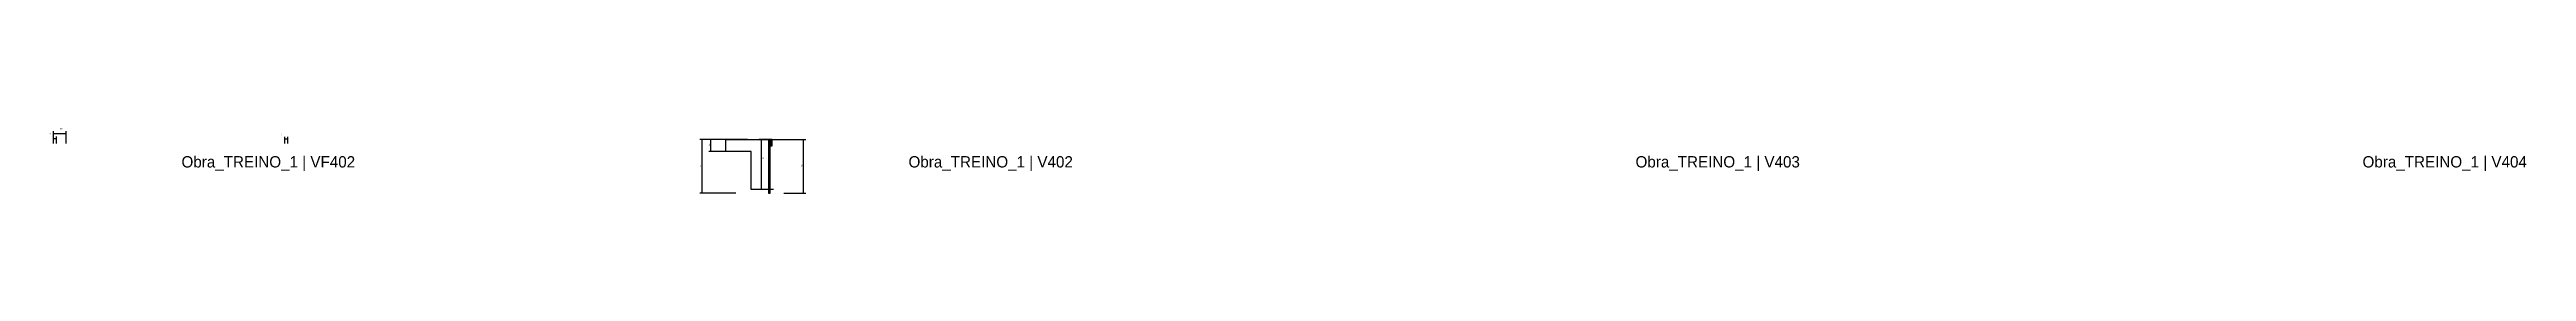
# Model space of a CAD drawing. Header units: metres. Extents: x -2848 to 22762, y -49062 to 1016.
# Drawn here: x -290 to 5161, y -5666 to -5523 of the extents above; entities that cross this region are included whole.
import ezdxf

# ---------------------------------------------------------------- set-up
doc = ezdxf.new("R2010")
doc.units = ezdxf.units.M
for name, color, linetype in [('CONCRETO', 251, 'Continuous'), ('COTA', 4, 'Continuous'), ('Cota Seção (2x)', 4, 'Continuous'), ('Hachura', 253, 'Continuous'), ('LABEL_ID', 3, 'Continuous'), ('Madeira', 126, 'Continuous'), ('Painéis', 200, 'Continuous')]:
    doc.layers.add(name, color=color, linetype=linetype)

msp = doc.modelspace()

# ---------------------------------------------------------------- hatches: boundary and pattern name
at = {"layer": 'Hachura'}
h = msp.add_hatch(color=8, dxfattribs=at)
h.dxf.hatch_style = 1
h.paths.add_polyline_path([(1295.8, -5548.5), (1291.8, -5548.5), (1291.8, -5548.5), (1291.8, -5666.5), (1291.8, -5666.5), (1295.8, -5666.5), (1295.8, -5666.5), (1295.8, -5548.5)])
h = msp.add_hatch(dxfattribs=at)
h.set_pattern_fill('ANSI31', scale=0.5)
h.paths.add_polyline_path([(1295.8, -5562.5), (1300.2, -5562.5), (1300.2, -5562.5), (1300.2, -5548.5), (1300.2, -5548.5), (1295.8, -5548.5), (1295.8, -5548.5), (1295.8, -5562.5)])

# ---------------------------------------------------------------- linework, layer by layer
at = {"layer": 'CONCRETO'}
msp.add_lwpolyline([(1198.2, -5574.5), (1198.2, -5548.5), (1253.8, -5548.5), (1253.8, -5548.5), (1291.8, -5548.5), (1291.8, -5658.5), (1253.8, -5658.5), (1253.8, -5574.5)], close=True, dxfattribs=at)
at = {"layer": 'COTA'}
for p, q in [((-281.8, -5556.7), (-281.8, -5541.3)), ((-281.8, -5546.3), (-274.8, -5546.3)), ((-274.8, -5556.7), (-274.8, -5541.3)), ((227.2, -5556.7), (227.2, -5542.1)), ((227.2, -5547.1), (234.2, -5547.1)), ((234.2, -5556.7), (234.2, -5542.1)), ((1245.8, -5548.5), (1140.9, -5548.5)), ((1145.9, -5666.5), (1145.9, -5548.5)), ((1198.2, -5548.5), (1160.2, -5548.5)), ((1165.2, -5574.5), (1165.2, -5548.5)), ((1300.2, -5548.5), (1373.7, -5548.5)), ((1368.7, -5666.5), (1368.7, -5548.5)), ((1198.2, -5574.5), (1160.2, -5574.5)), ((1220.2, -5666.5), (1140.9, -5666.5)), ((1325.4, -5666.5), (1373.7, -5666.5))]:
    msp.add_line(p, q, dxfattribs=at)
at = {"layer": 'Cota Seção (2x)'}
for p, q in [((-281.8, -5556.7), (-281.8, -5529.8)), ((-281.8, -5534.8), (-253.8, -5534.8)), ((-253.8, -5556.7), (-253.8, -5529.8)), ((1291.8, -5548.5), (1271.4, -5548.5)), ((1276.4, -5658.5), (1276.4, -5548.5)), ((1302.8, -5658.5), (1271.4, -5658.5))]:
    msp.add_line(p, q, dxfattribs=at)
at = {"layer": 'Madeira'}
msp.add_lwpolyline([(1295.8, -5562.5), (1300.2, -5562.5), (1300.2, -5548.5), (1295.8, -5548.5)], close=True, dxfattribs=at)
at = {"layer": 'Painéis'}
msp.add_lwpolyline([(1295.8, -5548.5), (1291.8, -5548.5), (1291.8, -5666.5), (1295.8, -5666.5)], close=True, dxfattribs=at)

# ---------------------------------------------------------------- texts
at = {"layer": 'COTA'}
for s, p in [('7', (-290.7, -5538.2)), ('7', (218.3, -5539.1)), ('13', (1159.7, -5561.5)), ('59', (1140.4, -5607.5)), ('59', (1363.2, -5607.5))]:
    msp.add_text(s, height=4, dxfattribs=at).set_placement(p)
at = {"layer": 'Cota Seção (2x)'}
for s, p in [('28', (-267.8, -5526.7)), ('55', (1276.4, -5590.5))]:
    msp.add_text(s, height=4, dxfattribs=at).set_placement(p)
at = {"layer": 'LABEL_ID'}
for s, p in [('Obra_TREINO_1 | VF402', (0, -5610)), ('Obra_TREINO_1 | V402', (1600, -5610)), ('Obra_TREINO_1 | V403', (3200, -5610)), ('Obra_TREINO_1 | V404', (4800, -5610))]:
    msp.add_text(s, height=25, dxfattribs=at).set_placement(p)

doc.saveas('drawing.dxf')
